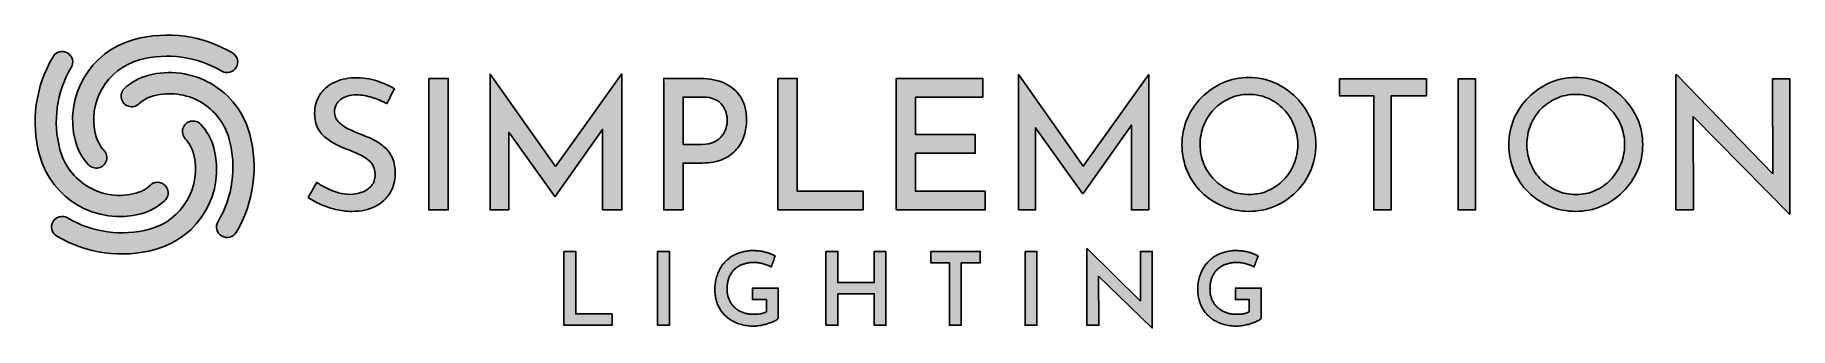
# Model space of a CAD drawing. Extents: x 6 to 227, y 6 to 43.
import ezdxf

# ---------------------------------------------------------------- set-up
doc = ezdxf.new("R2010")
doc.units = 0
doc.layers.add('fill-base', color=255, linetype='CONTINUOUS')
doc.layers.add('logo-outline', color=7, linetype='CONTINUOUS')
doc.layers.add('fill-hero', color=253, linetype='CONTINUOUS', true_color=0x999999)

msp = doc.modelspace()

# ---------------------------------------------------------------- hatches: boundary and pattern name
at = {"layer": 'fill-base', "linetype": 'Continuous'}
h = msp.add_hatch(color=256, dxfattribs=at)
h.dxf.hatch_style = 1
edge = h.paths.add_edge_path()
edge.add_arc((17.46819940595881, 31.02100350288879), 6.991616840283884, 194.9999999999999, 223.1730355562349, ccw=False)
edge.add_arc((20.84489104273268, 31.92578530005129), 10.48742526042581, 105, 195, ccw=False)
edge.add_arc((22.30885874294379, 26.46218346222363), 16.14376210237354, 59.33331208667232, 105, ccw=False)
edge.add_arc((29.86182002915948, 39.19968392481529), 1.335279998336153, -120.66668791332751, 59.33331208667221, ccw=False)
edge.add_arc((22.30885874294379, 26.46218346222363), 13.47320210570125, 59.33331208667234, 105)
edge.add_arc((20.84489104273268, 31.92578530005129), 7.816865263753517, 105, 195)
edge.add_arc((17.46819940595881, 31.02100350288879), 4.321056843611594, 194.9999999999998, 223.1730355562348)
edge.add_arc((13.34308551092668, 27.15091541311768), 1.335279998336145, -136.82696444376552, 43.17303555623539, ccw=False)
h = msp.add_hatch(color=256, dxfattribs=at)
h.dxf.hatch_style = 1
edge = h.paths.add_edge_path()
edge.add_arc((21.68313960723294, 30.76800974951024), 6.99161684028388, 104.9999999999998, 133.1730355562347, ccw=False)
edge.add_arc((22.58792140439546, 27.39131811273637), 10.48742526042581, 15.000000000000114, 105, ccw=False)
edge.add_arc((17.1243195665678, 25.92735041252527), 16.14376210237354, -30.666687913327678, 14.999999999999886, ccw=False)
edge.add_arc((29.86182002915946, 18.37438912630957), 1.335279998336142, 149.3333120866727, 329.33331208667204, ccw=False)
edge.add_arc((17.1243195665678, 25.92735041252526), 13.47320210570124, 329.3333120866723, 375)
edge.add_arc((22.58792140439545, 27.39131811273637), 7.816865263753522, 15.00000000000002, 105)
edge.add_arc((21.68313960723295, 30.76800974951025), 4.32105684361159, 104.9999999999998, 133.1730355562348)
edge.add_arc((17.81305151746184, 34.89312364454236), 1.335279998336144, 133.1730355562345, 313.17303555623545, ccw=False)
h = msp.add_hatch(color=256, dxfattribs=at)
h.dxf.hatch_style = 1
h.paths.add_polyline_path([(75.23912599999998, 31.542627), (79.631126, 37.684752), (79.676876, 37.684752), (79.676876, 20.528502), (77.25212599999998, 20.528502), (77.25212599999998, 30.686766), (71.28212599999999, 22.243752), (71.23637599999999, 22.243752), (65.40362999999999, 30.342071), (65.40362599999999, 20.528502), (63.04637599999999, 20.528502), (63.04637599999999, 37.684752), (63.06962599999998, 37.684752), (71.29549999999999, 26.027536)])
h = msp.add_hatch(color=256, dxfattribs=at)
h.dxf.hatch_style = 1
edge = h.paths.add_edge_path()
edge.add_spline(control_points=[(46.21037599999999, 35.053752), (45.35612599999999, 35.053752), (44.67812599999999, 34.859502), (44.17487599999999, 34.47025200000001), (43.67162599999999, 34.081002), (43.42037599999999, 33.551502), (43.42037599999999, 32.880252), (43.42037599999999, 32.407002), (43.58762599999998, 31.995252), (43.92362599999999, 31.645002), (44.25887599999998, 31.294002), (44.69312599999998, 30.988752), (45.22712599999999, 30.730002), (45.76037599999998, 30.470502), (46.32512599999999, 30.226752), (46.91987599999999, 29.998002), (47.42312599999999, 29.815002), (47.92187599999999, 29.597502), (48.41837599999998, 29.346252), (48.91412599999998, 29.095002), (49.36412599999999, 28.786002), (49.76762599999998, 28.420002), (50.17187599999999, 28.054752), (50.49212599999999, 27.600252), (50.72837599999999, 27.058752), (50.96462599999998, 26.517252), (51.08312599999998, 25.858002), (51.08312599999998, 25.080252), (51.08312599999998, 24.195252), (50.86562599999999, 23.395002), (50.43137599999998, 22.678752), (49.99637599999999, 21.961752), (49.37087599999999, 21.393252), (48.55562599999998, 20.974752), (47.73962599999999, 20.554752), (46.75187599999999, 20.345502), (45.59312599999999, 20.345502), (44.89112599999998, 20.345502), (44.20937599999999, 20.425002), (43.54562599999999, 20.585502), (42.88262599999998, 20.746002), (42.25712599999998, 20.959002), (41.66987599999998, 21.226002), (41.08262599999998, 21.492252), (40.55237599999998, 21.786252), (40.07987599999998, 22.106502), (40.44587599999998, 22.739252), (40.81187599999998, 23.37200199999999), (41.17787599999998, 24.004752), (41.54387599999998, 23.745252), (41.96312599999998, 23.497752), (42.43637599999998, 23.261502), (42.90887599999998, 23.025252), (43.40087599999999, 22.838502), (43.91162599999999, 22.701252), (44.42237599999998, 22.564002), (44.90687599999999, 22.495752), (45.36437599999998, 22.495752), (45.86762599999999, 22.495752), (46.36337599999999, 22.583502), (46.85087599999998, 22.759002), (47.33837599999999, 22.933752), (47.74262599999999, 23.209002), (48.06362599999999, 23.582502), (48.38387599999999, 23.956002), (48.54437599999998, 24.448002), (48.54437599999998, 25.058502), (48.54437599999998, 25.576752), (48.40337599999998, 26.014752), (48.12137599999999, 26.374002), (47.83937599999998, 26.732502), (47.46512599999999, 27.040752), (47.00012599999999, 27.299502), (46.53437599999999, 27.559002), (46.03562599999999, 27.787752), (45.50162599999999, 27.986502), (44.98337599999998, 28.184502), (44.45687599999998, 28.405752), (43.92362599999999, 28.649502), (43.38962599999998, 28.893252), (42.89387599999999, 29.187252), (42.43712599999999, 29.530002), (41.97962599999999, 29.873502), (41.60912599999998, 30.299502), (41.32787599999999, 30.811002), (41.04587599999998, 31.321752), (40.90487599999998, 31.951002), (40.90487599999998, 32.69800200000001), (40.90487599999998, 33.582252), (41.11412599999999, 34.356252), (41.53337599999999, 35.020002), (41.95262599999998, 35.683002), (42.53612599999999, 36.205752), (43.28312599999999, 36.586752), (44.03012599999999, 36.967752), (44.89187599999999, 37.181502), (45.86762599999999, 37.227252), (46.98062599999999, 37.227252), (47.94887599999999, 37.090002), (48.77312599999999, 36.815502), (49.59662599999998, 36.541002), (50.32862599999998, 36.213252), (50.96912599999999, 35.831502), (50.65637599999998, 35.206252), (50.34362599999997, 34.581002), (50.03087599999997, 33.955752), (49.45112599999998, 34.261002), (48.82637599999998, 34.519752), (48.15512599999999, 34.733502), (47.48387599999999, 34.947252), (46.83587599999999, 35.053752), (46.21037599999999, 35.053752)], knot_values=[0, 0, 0, 0, 1, 1, 1, 2, 2, 2, 3, 3, 3, 4, 4, 4, 5, 5, 5, 6, 6, 6, 7, 7, 7, 8, 8, 8, 9, 9, 9, 10, 10, 10, 11, 11, 11, 12, 12, 12, 13, 13, 13, 14, 14, 14, 15, 15, 15, 16, 16, 16, 17, 17, 17, 18, 18, 18, 19, 19, 19, 20, 20, 20, 21, 21, 21, 22, 22, 22, 23, 23, 23, 24, 24, 24, 25, 25, 25, 26, 26, 26, 27, 27, 27, 28, 28, 28, 29, 29, 29, 30, 30, 30, 31, 31, 31, 32, 32, 32, 33, 33, 33, 34, 34, 34, 35, 35, 35, 36, 36, 36, 37, 37, 37, 37], weights=[1, 1, 1, 1, 1, 1, 1, 1, 1, 1, 1, 1, 1, 1, 1, 1, 1, 1, 1, 1, 1, 1, 1, 1, 1, 1, 1, 1, 1, 1, 1, 1, 1, 1, 1, 1, 1, 1, 1, 1, 1, 1, 1, 1, 1, 1, 1, 1, 1, 1, 1, 1, 1, 1, 1, 1, 1, 1, 1, 1, 1, 1, 1, 1, 1, 1, 1, 1, 1, 1, 1, 1, 1, 1, 1, 1, 1, 1, 1, 1, 1, 1, 1, 1, 1, 1, 1, 1, 1, 1, 1, 1, 1, 1, 1, 1, 1, 1, 1, 1, 1, 1, 1, 1, 1, 1, 1, 1, 1, 1, 1, 1], degree=3, periodic=0)
h = msp.add_hatch(color=256, dxfattribs=at)
h.dxf.hatch_style = 1
h.paths.add_polyline_path([(55.31462599999999, 37.135752), (57.76262599999999, 37.135752), (57.76262599999999, 20.528502), (55.31462599999999, 20.528502)])
h = msp.add_hatch(color=256, dxfattribs=at)
h.dxf.hatch_style = 1
edge = h.paths.add_edge_path(flags=16)
edge.add_spline(control_points=[(87.40787599999999, 34.779252), (87.40787599999999, 32.78925200000001), (87.40787599999999, 30.799252), (87.40787599999999, 28.80925200000001)], knot_values=[8, 8, 8, 8, 9, 9, 9, 9], weights=[1, 1, 1, 1], degree=3, periodic=0)
edge.add_spline(control_points=[(87.40787599999999, 28.80925200000001), (88.21612600000002, 28.809252), (89.02437600000002, 28.809252), (89.832626, 28.809252)], knot_values=[9, 9, 9, 9, 10, 10, 10, 10], weights=[1, 1, 1, 1], degree=3, periodic=0)
edge.add_spline(control_points=[(89.832626, 28.809252), (90.44237599999998, 28.809252), (90.953876, 28.912002), (91.364876, 29.118252)], knot_values=[10, 10, 10, 10, 11, 11, 11, 11], weights=[1, 1, 1, 1], degree=3, periodic=0)
edge.add_spline(control_points=[(91.364876, 29.118252), (91.776626, 29.323752), (92.10062599999998, 29.587002), (92.33687599999999, 29.907252), (92.57312599999997, 30.227502), (92.741126, 30.559002), (92.84012599999998, 30.902502), (92.93912599999997, 31.246002), (92.98862599999997, 31.555002), (92.98862599999997, 31.828752)], knot_values=[0, 0, 0, 0, 1, 1, 1, 2, 2, 2, 3, 3, 3, 3], weights=[1, 1, 1, 1, 1, 1, 1, 1, 1, 1], degree=3, periodic=0)
edge.add_spline(control_points=[(92.98862599999997, 31.828752), (92.98862599999997, 32.13400200000001), (92.93912599999997, 32.458002), (92.84012599999998, 32.800752), (92.741126, 33.143502), (92.57687599999998, 33.463752), (92.348126, 33.761502)], knot_values=[3, 3, 3, 3, 4, 4, 4, 5, 5, 5, 5], weights=[1, 1, 1, 1, 1, 1, 1], degree=3, periodic=0)
edge.add_spline(control_points=[(92.348126, 33.761502), (92.11937599999997, 34.058502), (91.806626, 34.303002), (91.410626, 34.493502)], knot_values=[5, 5, 5, 5, 6, 6, 6, 6], weights=[1, 1, 1, 1], degree=3, periodic=0)
edge.add_spline(control_points=[(91.410626, 34.493502), (91.01387599999998, 34.684002), (90.51887599999998, 34.779252), (89.92412599999999, 34.779252)], knot_values=[6, 6, 6, 6, 7, 7, 7, 7], weights=[1, 1, 1, 1], degree=3, periodic=0)
edge.add_spline(control_points=[(89.92412599999999, 34.779252), (89.085376, 34.779252), (88.24662599999999, 34.779252), (87.40787599999999, 34.779252)], knot_values=[7, 7, 7, 7, 8, 8, 8, 8], weights=[1, 1, 1, 1], degree=3, periodic=0)
edge = h.paths.add_edge_path()
edge.add_spline(control_points=[(92.70362599999999, 36.506502), (93.58037599999999, 36.086502), (94.25087599999999, 35.488752), (94.716626, 34.711002), (95.181626, 33.933252), (95.414126, 32.987502), (95.414126, 31.874502), (95.414126, 31.218252), (95.31512599999999, 30.571002), (95.11712599999998, 29.930502), (94.91912599999999, 29.290002), (94.60262599999999, 28.706502), (94.16762599999998, 28.180752), (93.73262599999998, 27.655002), (93.15737599999999, 27.235002), (92.44037599999999, 26.922252), (91.72337599999997, 26.609502), (90.854126, 26.453502), (89.83262599999999, 26.453502), (89.02437599999998, 26.453502), (88.21612599999997, 26.453502), (87.40787599999997, 26.453502), (87.40787599999999, 24.478752), (87.40787599999999, 22.504002), (87.40787599999999, 20.529252), (86.591876, 20.529252), (85.775876, 20.529252), (84.959876, 20.529252), (84.959876, 26.064752), (84.959876, 31.600252), (84.959876, 37.135752), (86.485126, 37.135752), (88.010376, 37.135752), (89.535626, 37.135752), (90.77087599999999, 37.135752), (91.82687599999998, 36.925752), (92.70362599999999, 36.506502)], knot_values=[0, 0, 0, 0, 1, 1, 1, 2, 2, 2, 3, 3, 3, 4, 4, 4, 5, 5, 5, 6, 6, 6, 7, 7, 7, 8, 8, 8, 9, 9, 9, 10, 10, 10, 11, 11, 11, 12, 12, 12, 12], weights=[1, 1, 1, 1, 1, 1, 1, 1, 1, 1, 1, 1, 1, 1, 1, 1, 1, 1, 1, 1, 1, 1, 1, 1, 1, 1, 1, 1, 1, 1, 1, 1, 1, 1, 1, 1, 1], degree=3, periodic=0)
h = msp.add_hatch(color=256, dxfattribs=at)
h.dxf.hatch_style = 1
h.paths.add_polyline_path([(99.37187599999999, 37.135752), (101.819876, 37.135752), (101.819876, 22.885002), (110.123126, 22.885002), (110.123126, 20.528502), (99.37187599999999, 20.528502)])
h = msp.add_hatch(color=256, dxfattribs=at)
h.dxf.hatch_style = 1
h.paths.add_polyline_path([(114.309626, 37.135752), (125.219876, 37.135752), (125.219876, 34.779252), (116.755376, 34.779252), (116.755376, 30.044502), (124.281626, 30.044502), (124.281626, 27.688752), (116.755376, 27.688752), (116.755376, 22.885002), (125.540126, 22.885002), (125.540126, 20.528502), (114.308876, 20.528502), (114.308876, 37.135752)])
h = msp.add_hatch(color=256, dxfattribs=at)
h.dxf.hatch_style = 1
edge = h.paths.add_edge_path()
edge.add_arc((21.43014585385442, 26.55306954823611), 6.991616840283869, 14.999999999999886, 43.17303555623488, ccw=False)
edge.add_arc((18.05345421708053, 25.6482877510736), 10.48742526042581, -75, 15, ccw=False)
edge.add_arc((16.58948651686943, 31.11188958890126), 16.14376210237354, 239.3333120866723, 284.99999999999994, ccw=False)
edge.add_arc((9.036525230653735, 18.37438912630959), 1.335279998336145, 59.333312086672606, 239.3333120866722, ccw=False)
edge.add_arc((16.58948651686942, 31.11188958890126), 13.47320210570124, 239.3333120866723, 285)
edge.add_arc((18.05345421708054, 25.6482877510736), 7.816865263753522, 285, 375)
edge.add_arc((21.43014585385441, 26.5530695482361), 4.321056843611594, 14.9999999999998, 43.17303555623477)
edge.add_arc((25.55525974888654, 30.42315763800721), 1.335279998336144, 43.17303555623448, 223.1730355562354, ccw=False)
at = {"layer": 'fill-hero', "linetype": 'Continuous'}
h = msp.add_hatch(color=256, dxfattribs=at)
h.dxf.hatch_style = 1
edge = h.paths.add_edge_path()
edge.add_arc((17.21520565258026, 26.80606330161465), 6.991616840283884, 284.9999999999999, 313.1730355562349, ccw=False)
edge.add_arc((16.31042385541776, 30.18275493838852), 10.48742526042581, 195, 285, ccw=False)
edge.add_arc((21.77402569324542, 31.64672263859963), 16.14376210237354, 149.3333120866724, 195, ccw=False)
edge.add_arc((9.036525230653753, 39.19968392481531), 1.335279998336145, -30.666687913327223, 149.3333120866722, ccw=False)
edge.add_arc((21.77402569324543, 31.64672263859963), 13.47320210570125, 149.3333120866723, 195)
edge.add_arc((16.31042385541776, 30.18275493838852), 7.816865263753519, 195, 285.0000000000001)
edge.add_arc((17.21520565258027, 26.80606330161464), 4.321056843611581, 284.9999999999998, 313.1730355562347)
edge.add_arc((21.08529374235137, 22.68094940658252), 1.335279998336146, -46.82696444376529, 133.1730355562353, ccw=False)
h = msp.add_hatch(color=256, dxfattribs=at)
h.dxf.hatch_style = 1
h.paths.add_polyline_path([(129.737126, 20.528502), (129.737126, 37.593252), (129.760376, 37.593252), (137.899286, 26.040376), (146.138876, 37.593252), (146.1846259999999, 37.593252), (146.1846259999999, 20.528502), (143.9886259999999, 20.528502), (143.9886259999999, 31.244392), (137.881376, 22.609752), (137.835626, 22.609752), (131.888126, 30.898094), (131.888126, 20.528502)])
h = msp.add_hatch(color=256, dxfattribs=at)
h.dxf.hatch_style = 1
edge = h.paths.add_edge_path(flags=16)
edge.add_spline(control_points=[(163.1796259999999, 33.268752), (162.6148759999999, 33.848502), (161.959376, 34.301502), (161.212376, 34.630002)], knot_values=[9, 9, 9, 9, 10, 10, 10, 10], degree=3, periodic=0)
edge.add_spline(control_points=[(161.212376, 34.630002), (160.4646259999999, 34.957752), (159.6651259999999, 35.122002), (158.810876, 35.122002)], knot_values=[10, 10, 10, 10, 11, 11, 11, 11], degree=3, periodic=0)
edge.add_spline(control_points=[(158.810876, 35.122002), (157.941626, 35.122002), (157.133126, 34.954002), (156.386126, 34.618752)], knot_values=[11, 11, 11, 11, 12, 12, 12, 12], degree=3, periodic=0)
edge.add_spline(control_points=[(156.386126, 34.618752), (155.639126, 34.282752), (154.983626, 33.825252), (154.419626, 33.246252)], knot_values=[12, 12, 12, 12, 13, 13, 13, 13], degree=3, periodic=0)
edge.add_spline(control_points=[(154.419626, 33.246252), (153.854126, 32.666502), (153.420626, 31.991502), (153.115376, 31.222002), (152.810126, 30.452502), (152.657126, 29.632752), (152.657126, 28.763502)], knot_values=[13, 13, 13, 13, 14, 14, 14, 15, 15, 15, 15], degree=3, periodic=0)
edge.add_spline(control_points=[(152.657126, 28.763502), (152.657126, 27.893502), (152.817626, 27.082002), (153.1378759999999, 26.327502)], knot_values=[15, 15, 15, 15, 16, 16, 16, 16], degree=3, periodic=0)
edge.add_spline(control_points=[(153.1378759999999, 26.327502), (153.458876, 25.571502), (153.900626, 24.905502), (154.465376, 24.325002)], knot_values=[0, 0, 0, 0, 1, 1, 1, 1], degree=3, periodic=0)
edge.add_spline(control_points=[(154.465376, 24.325002), (155.029376, 23.746002), (155.685626, 23.292252), (156.432626, 22.964502), (157.179626, 22.636752), (157.988126, 22.472502), (158.856626, 22.472502)], knot_values=[1, 1, 1, 1, 2, 2, 2, 3, 3, 3, 3], degree=3, periodic=0)
edge.add_spline(control_points=[(158.856626, 22.472502), (159.710876, 22.472502), (160.511126, 22.636752), (161.258876, 22.964502)], knot_values=[3, 3, 3, 3, 4, 4, 4, 4], degree=3, periodic=0)
edge.add_spline(control_points=[(161.258876, 22.964502), (162.005876, 23.293002), (162.653876, 23.746002), (163.202876, 24.325002)], knot_values=[4, 4, 4, 4, 5, 5, 5, 5], degree=3, periodic=0)
edge.add_spline(control_points=[(163.202876, 24.325002), (163.751876, 24.904752), (164.187626, 25.571502), (164.506376, 26.327502)], knot_values=[5, 5, 5, 5, 6, 6, 6, 6], degree=3, periodic=0)
edge.add_spline(control_points=[(164.506376, 26.327502), (164.827376, 27.082002), (164.987126, 27.901752), (164.987126, 28.786002)], knot_values=[6, 6, 6, 6, 7, 7, 7, 7], degree=3, periodic=0)
edge.add_spline(control_points=[(164.987126, 28.786002), (164.987126, 29.655252), (164.827376, 30.474252), (164.506376, 31.244502)], knot_values=[7, 7, 7, 7, 8, 8, 8, 8], degree=3, periodic=0)
edge.add_spline(control_points=[(164.506376, 31.244502), (164.186876, 32.014752), (163.743626, 32.689002), (163.1796259999999, 33.268752)], knot_values=[8, 8, 8, 8, 9, 9, 9, 9], degree=3, periodic=0)
edge = h.paths.add_edge_path()
edge.add_spline(control_points=[(151.022876, 32.023002), (151.4563759999999, 33.037002), (152.063126, 33.937002), (152.840876, 34.722252), (153.618626, 35.507502), (154.514126, 36.125502), (155.528876, 36.574752), (156.542876, 37.024752), (157.637126, 37.249752), (158.811626, 37.249752), (159.970376, 37.249752), (161.057126, 37.024752), (162.071126, 36.574752), (163.085876, 36.124752), (163.985126, 35.507502), (164.771126, 34.722252), (165.556376, 33.937002), (166.169876, 33.037002), (166.612376, 32.023002), (167.0548759999999, 31.008252), (167.2761259999999, 29.929752), (167.2761259999999, 28.786752), (167.2761259999999, 27.612252), (167.0548759999999, 26.514252), (166.612376, 25.492752), (166.169876, 24.470502), (165.556376, 23.573502), (164.771126, 22.804752), (163.985126, 22.034502), (163.085876, 21.432252), (162.071126, 20.997252), (161.057126, 20.563002), (159.970376, 20.345502), (158.811626, 20.345502), (157.637126, 20.345502), (156.542876, 20.559252), (155.528876, 20.986002), (154.514126, 21.413502), (153.618626, 22.008252), (152.840876, 22.770252), (152.063126, 23.533752), (151.4563759999999, 24.425502), (151.022876, 25.447002), (150.587876, 26.468502), (150.370376, 27.581502), (150.370376, 28.786752), (150.370376, 29.930502), (150.587876, 31.009002), (151.022876, 32.023002)], knot_values=[0, 0, 0, 0, 1, 1, 1, 2, 2, 2, 3, 3, 3, 4, 4, 4, 5, 5, 5, 6, 6, 6, 7, 7, 7, 8, 8, 8, 9, 9, 9, 10, 10, 10, 11, 11, 11, 12, 12, 12, 13, 13, 13, 14, 14, 14, 15, 15, 15, 16, 16, 16, 16], degree=3, periodic=0)
h = msp.add_hatch(color=256, dxfattribs=at)
h.dxf.hatch_style = 1
h.paths.add_polyline_path([(170.249126, 37.066752), (181.228376, 37.066752), (181.228376, 34.939752), (176.791376, 34.939752), (176.791376, 20.528502), (174.572126, 20.528502), (174.572126, 34.939752), (170.249126, 34.939752)])
h = msp.add_hatch(color=256, dxfattribs=at)
h.dxf.hatch_style = 1
h.paths.add_polyline_path([(185.209376, 37.066752), (187.428626, 37.066752), (187.428626, 20.528502), (185.209376, 20.528502)])
h = msp.add_hatch(color=256, dxfattribs=at)
h.dxf.hatch_style = 1
edge = h.paths.add_edge_path(flags=16)
edge.add_spline(control_points=[(204.447626, 24.325002), (204.996626, 24.904752), (205.432376, 25.571502), (205.751126, 26.327502)], knot_values=[5, 5, 5, 5, 6, 6, 6, 6], degree=3, periodic=0)
edge.add_spline(control_points=[(205.751126, 26.327502), (206.072126, 27.082002), (206.231876, 27.901752), (206.231876, 28.786002)], knot_values=[6, 6, 6, 6, 7, 7, 7, 7], degree=3, periodic=0)
edge.add_spline(control_points=[(206.231876, 28.786002), (206.231876, 29.655252), (206.072126, 30.474252), (205.751126, 31.244502)], knot_values=[7, 7, 7, 7, 8, 8, 8, 8], degree=3, periodic=0)
edge.add_spline(control_points=[(205.751126, 31.244502), (205.431626, 32.014752), (204.989126, 32.689002), (204.425126, 33.268752)], knot_values=[8, 8, 8, 8, 9, 9, 9, 9], degree=3, periodic=0)
edge.add_spline(control_points=[(204.425126, 33.268752), (203.859626, 33.848502), (203.204876, 34.301502), (202.457876, 34.630002)], knot_values=[9, 9, 9, 9, 10, 10, 10, 10], degree=3, periodic=0)
edge.add_spline(control_points=[(202.457876, 34.630002), (201.709376, 34.957752), (200.909876, 35.122002), (200.055626, 35.122002)], knot_values=[10, 10, 10, 10, 11, 11, 11, 11], degree=3, periodic=0)
edge.add_spline(control_points=[(200.055626, 35.122002), (199.185626, 35.122002), (198.378626, 34.954002), (197.631626, 34.618752)], knot_values=[11, 11, 11, 11, 12, 12, 12, 12], degree=3, periodic=0)
edge.add_spline(control_points=[(197.631626, 34.618752), (196.8831259999999, 34.282752), (196.228376, 33.825252), (195.664376, 33.246252)], knot_values=[12, 12, 12, 12, 13, 13, 13, 13], degree=3, periodic=0)
edge.add_spline(control_points=[(195.664376, 33.246252), (195.098876, 32.666502), (194.665376, 31.991502), (194.360876, 31.222002)], knot_values=[13, 13, 13, 13, 14, 14, 14, 14], degree=3, periodic=0)
edge.add_spline(control_points=[(194.360876, 31.222002), (194.054126, 30.452502), (193.901876, 29.632752), (193.901876, 28.763502)], knot_values=[14, 14, 14, 14, 15, 15, 15, 15], degree=3, periodic=0)
edge.add_spline(control_points=[(193.901876, 28.763502), (193.901876, 27.893502), (194.063126, 27.082002), (194.382626, 26.327502)], knot_values=[15, 15, 15, 15, 16, 16, 16, 16], degree=3, periodic=0)
edge.add_spline(control_points=[(194.382626, 26.327502), (194.703626, 25.571502), (195.146126, 24.905502), (195.710126, 24.325002)], knot_values=[0, 0, 0, 0, 1, 1, 1, 1], degree=3, periodic=0)
edge.add_spline(control_points=[(195.710126, 24.325002), (196.274126, 23.746002), (196.930376, 23.292252), (197.677376, 22.964502), (198.424376, 22.636752), (199.2328759999999, 22.472502), (200.101376, 22.472502)], knot_values=[1, 1, 1, 1, 2, 2, 2, 3, 3, 3, 3], degree=3, periodic=0)
edge.add_spline(control_points=[(200.101376, 22.472502), (200.955626, 22.472502), (201.756626, 22.636752), (202.503626, 22.964502), (203.250626, 23.292252), (203.897876, 23.746002), (204.447626, 24.325002)], knot_values=[3, 3, 3, 3, 4, 4, 4, 5, 5, 5, 5], degree=3, periodic=0)
edge = h.paths.add_edge_path()
edge.add_spline(control_points=[(192.266876, 32.023002), (192.700376, 33.037002), (193.307126, 33.937002), (194.084876, 34.722252), (194.8626259999999, 35.507502), (195.758876, 36.125502), (196.772876, 36.574752), (197.7868759999999, 37.024002), (198.881126, 37.249752), (200.055626, 37.249752), (201.214376, 37.249752), (202.301126, 37.024752), (203.315126, 36.574752), (204.329126, 36.124752), (205.229876, 35.507502), (206.015126, 34.722252), (206.800376, 33.937002), (207.413876, 33.037002), (207.856376, 32.023002), (208.298876, 31.008252), (208.520126, 29.929752), (208.520126, 28.786752), (208.520126, 27.612252), (208.298876, 26.514252), (207.856376, 25.492752), (207.413876, 24.470502), (206.800376, 23.573502), (206.015126, 22.804752), (205.229876, 22.034502), (204.329126, 21.432252), (203.315126, 20.997252), (202.301126, 20.563002), (201.214376, 20.345502), (200.055626, 20.345502), (198.881126, 20.345502), (197.7868759999999, 20.559252), (196.772876, 20.986002), (195.758876, 21.413502), (194.8626259999999, 22.008252), (194.084876, 22.770252), (193.307126, 23.533752), (192.700376, 24.425502), (192.266876, 25.447002), (191.831876, 26.468502), (191.6151259999999, 27.581502), (191.6151259999999, 28.786752), (191.6151259999999, 29.930502), (191.831876, 31.009002), (192.266876, 32.023002)], knot_values=[0, 0, 0, 0, 1, 1, 1, 2, 2, 2, 3, 3, 3, 4, 4, 4, 5, 5, 5, 6, 6, 6, 7, 7, 7, 8, 8, 8, 9, 9, 9, 10, 10, 10, 11, 11, 11, 12, 12, 12, 13, 13, 13, 14, 14, 14, 15, 15, 15, 16, 16, 16, 16], degree=3, periodic=0)
h = msp.add_hatch(color=256, dxfattribs=at)
h.dxf.hatch_style = 1
h.paths.add_polyline_path([(227.024876, 20.002752), (214.880448, 32.320977), (214.924376, 20.529252), (212.705126, 20.529252), (212.705126, 37.570002), (212.819126, 37.570002), (224.942028, 25.097059), (224.897876, 37.066752), (227.093876, 37.066752), (227.093876, 20.002752)])
h = msp.add_hatch(color=256, dxfattribs=at)
h.dxf.hatch_style = 1
h.paths.add_polyline_path([(145.1556527002623, 9.004890478398856), (145.130944, 15.28991300000001), (146.617857, 15.28991300000001), (146.617857, 5.625003000000001), (146.579397, 5.625003000000001), (139.8513080615077, 12.14847748739371), (139.888321, 5.958273), (138.375773, 5.958273), (138.375773, 15.610365), (138.452678, 15.610365)])
h = msp.add_hatch(color=256, dxfattribs=at)
h.dxf.hatch_style = 1
h.paths.add_polyline_path([(72.35808699999998, 15.28991300000001), (73.85781399999999, 15.28991300000001), (73.85781399999999, 7.393908999999998), (78.44672300000002, 7.393908999999998), (78.44672300000002, 5.958273), (72.35808699999998, 5.958273)])
h = msp.add_hatch(color=256, dxfattribs=at)
h.dxf.hatch_style = 1
h.paths.add_polyline_path([(84.18353400000002, 15.28991300000001), (85.68325699999998, 15.28991300000001), (85.68325699999998, 5.958273), (84.18353400000002, 5.958273)])
h = msp.add_hatch(color=256, dxfattribs=at)
h.dxf.hatch_style = 1
edge = h.paths.add_edge_path()
edge.add_spline(control_points=[(97.20107300000002, 5.945455), (97.100619563962, 5.92756970817579), (96.90428983040115, 5.892614063879301), (96.61303258367508, 5.862660564459323), (96.17960467427584, 5.8484918039124), (95.61384497507704, 5.881205080157821), (94.9271168453103, 5.988957886670929), (94.500158231067, 6.131908357667969), (94.291349, 6.201819999999999), (94.09921276984366, 6.283503736652173), (93.72215954630707, 6.443802063470341), (93.2025187068891, 6.761654672559162), (92.90182720921904, 7.021768366769842), (92.753166, 7.150367999999998), (92.61722356260886, 7.29145294172166), (92.34592953588069, 7.57300962618987), (92.01711228852785, 8.063960962701271), (91.75230258438627, 8.59645221043394), (91.55961494301037, 9.169947337482428), (91.44381833086629, 9.777899666680131), (91.40681830015683, 10.45478700450096), (91.44742840218098, 11.16792855121117), (91.56639674786808, 11.89089983718021), (91.72683097248627, 12.33263792752592), (91.804618, 12.546816), (91.89515887404875, 12.74608540016373), (92.07237586806013, 13.13611834900027), (92.42515954433432, 13.66608184334657), (92.7133607838608, 13.96365895517028), (92.85570599999998, 14.110635), (93.00744470378615, 14.24555602353733), (93.30904867908743, 14.51373227676223), (93.82379062495012, 14.83841913607031), (94.19491137523586, 14.99397198487351), (94.381072, 15.07200000000001), (94.576766056808, 15.13636208319058), (94.96909810531828, 15.2653967015966), (95.58592264391577, 15.36889777887114), (96.18683468233058, 15.40178171532884), (96.75592629974449, 15.37824611454803), (97.28008718077575, 15.31824374413521), (97.61422486311216, 15.23899858389976), (97.777891, 15.200183), (97.93291026123673, 15.15605326028717), (98.23065495981702, 15.07129349595596), (98.64833750910341, 14.91087828061921), (98.90038132083441, 14.77720317604348), (99.021257, 14.713095), (98.85889166666665, 14.25163966666667), (98.69652633333332, 13.79018433333334), (98.53416099999995, 13.328729), (98.47526776152392, 13.36050038204872), (98.34952104538277, 13.42833748972473), (98.13885810302256, 13.51675326982306), (97.98661857242395, 13.56983063561258), (97.906074, 13.597912), (97.82045505624716, 13.62784257991255), (97.64967887267998, 13.68754233776256), (97.38840354427154, 13.7595774637409), (97.12787287481736, 13.81745709819325), (96.87449050903587, 13.85993681899474), (96.63482380927792, 13.88665819314733), (96.30694397110588, 13.89823997046413), (95.89639314775141, 13.87574881738603), (95.40878956652924, 13.80449735450872), (95.10553121278006, 13.70865844986305), (94.957889, 13.661999), (94.82307684677716, 13.60948771931526), (94.55763021614423, 13.5060924230103), (94.19546195802143, 13.28344608348892), (93.87339610499005, 13.01574524199565), (93.59578875456234, 12.70075025018602), (93.3604766315303, 12.34302038982677), (93.24682030895335, 12.07881271930559), (93.18898300000002, 11.944363), (93.14231736662724, 11.80198304462494), (93.04613332216582, 11.50851911906705), (92.9747539478249, 11.03345119163187), (92.94950881175026, 10.54952369038948), (92.97547598819106, 10.07648314666585), (93.0529808777001, 9.635248145905672), (93.15273155961101, 9.361548542150102), (93.20180099999997, 9.22691), (93.26241286486801, 9.100094788437518), (93.38223323519973, 8.849400544889717), (93.62180135028365, 8.509674056081339), (93.90067778139365, 8.206439498953719), (94.2225728923425, 7.94463384869123), (94.58430791645664, 7.722816357452872), (94.84883491299993, 7.6152920839867), (94.98352399999999, 7.560544000000001), (95.1269813835354, 7.516590305605673), (95.41949941177893, 7.426966141959352), (95.88513809622214, 7.358329151193172), (96.30029426726892, 7.337918628927711), (96.65421838325923, 7.348138202695514), (96.93672272053692, 7.373919907203449), (97.2106715819608, 7.41535917881711), (97.4693807066021, 7.47510140447825), (97.70704670154808, 7.55424970500975), (97.84987168771737, 7.627630280107721), (97.918891, 7.663090999999999), (97.918891, 8.180091333333328), (97.918891, 8.69709166666667), (97.918891, 9.214092000000003), (97.33352833333333, 9.214092000000003), (96.7481656666667, 9.214092000000003), (96.162803, 9.214092000000003), (96.162803, 9.692637333333339), (96.162803, 10.17118266666667), (96.162803, 10.64972800000001), (97.248076, 10.649728), (98.333349, 10.649728), (99.418622, 10.649728), (99.418622, 9.37218233333333), (99.418622, 8.094636666666672), (99.418622, 6.817090999999988), (99.37310854886533, 6.776376634730889), (99.27451053359086, 6.688175113892237), (99.09144229506063, 6.57503679920609), (98.87578354114812, 6.466956897587236), (98.63549064428688, 6.358511409289318), (98.3743372443735, 6.256506958158949), (98.09612162362556, 6.160298239366531), (97.8050269776032, 6.07397352282401), (97.50566658848288, 6.00057432726003), (97.30288268402576, 5.963878504316051), (97.20107300000002, 5.945455)], knot_values=[0, 0, 0, 0, 0.3060254537518148, 0.5981069256325277, 0.8774359103458927, 1.606239148517214, 2.295327799558569, 2.954912847500821, 2.954912847500821, 2.954912847500821, 3.580810038037745, 4.183190060509438, 4.772220992848313, 4.772220992848313, 4.772220992848313, 5.359026703231228, 5.943281973745748, 6.536276866898298, 7.138895214002002, 7.752294513344607, 8.387244074869775, 9.167476913084117, 9.892444856678864, 10.57478017294792, 10.57478017294792, 10.57478017294792, 11.23086136826829, 11.85893761546921, 12.47189584018604, 12.47189584018604, 12.47189584018604, 13.08042389394198, 13.68143879472315, 14.28635463323956, 14.28635463323956, 14.28635463323956, 14.90364406976103, 15.52391101642513, 16.15585589750021, 16.70602781319384, 17.23122605844033, 17.7354578214224, 17.7354578214224, 17.7354578214224, 18.21892226697864, 18.66404549799898, 19.07424096094928, 19.07424096094928, 19.07424096094928, 20.07424096094929, 20.07424096094929, 20.07424096094929, 20.27489969737758, 20.50268024912202, 20.75857672516262, 20.75857672516262, 20.75857672516262, 21.03061251505799, 21.30118133993256, 21.57106001241336, 21.83095754945826, 22.07160017987315, 22.29394847415939, 22.81442625417021, 23.30333153050093, 23.76718480682437, 23.76718480682437, 23.76718480682437, 24.20049119048379, 24.62036990048584, 25.03595728615101, 25.45265004315069, 25.8757367367467, 26.31412133409131, 26.31412133409131, 26.31412133409131, 26.76293543356792, 27.23918657330409, 27.74971068651423, 28.21480161690312, 28.6581164131969, 29.0873325949049, 29.0873325949049, 29.0873325949049, 29.50837426303884, 29.91966746384089, 30.32886301159404, 30.7408239158908, 31.16070366385323, 31.59627151997327, 31.59627151997327, 31.59627151997327, 32.04584913759339, 32.51298667960966, 33.00352252576671, 33.29134639696922, 33.57450916504616, 33.85409694382236, 34.12183179779545, 34.37046000843334, 34.60296446518633, 34.60296446518633, 34.60296446518633, 35.60296446518633, 35.60296446518633, 35.60296446518633, 36.60296446518633, 36.60296446518633, 36.60296446518633, 37.60296446518633, 37.60296446518633, 37.60296446518633, 38.60296446518633, 38.60296446518633, 38.60296446518633, 39.60296446518633, 39.60296446518633, 39.60296446518633, 39.78587465561322, 39.99921175692005, 40.24571832429097, 40.50963653238585, 40.78972066759166, 41.08654119733986, 41.39252812496424, 41.70031231420078, 42.01064311864178, 42.01064311864178, 42.01064311864178, 42.01064311864178], weights=[1, 1, 1, 1, 1, 1, 1, 1, 1, 1, 1, 1, 1, 1, 1, 1, 1, 1, 1, 1, 1, 1, 1, 1, 1, 1, 1, 1, 1, 1, 1, 1, 1, 1, 1, 1, 1, 1, 1, 1, 1, 1, 1, 1, 1, 1, 1, 1, 1, 1, 1, 1, 1, 1, 1, 1, 1, 1, 1, 1, 1, 1, 1, 1, 1, 1, 1, 1, 1, 1, 1, 1, 1, 1, 1, 1, 1, 1, 1, 1, 1, 1, 1, 1, 1, 1, 1, 1, 1, 1, 1, 1, 1, 1, 1, 1, 1, 1, 1, 1, 1, 1, 1, 1, 1, 1, 1, 1, 1, 1, 1, 1, 1, 1, 1, 1, 1, 1, 1, 1, 1, 1, 1, 1, 1, 1, 1, 1], degree=3, periodic=0)
h = msp.add_hatch(color=256, dxfattribs=at)
h.dxf.hatch_style = 1
h.paths.add_polyline_path([(113.012964, 15.28991300000001), (113.012964, 5.958273), (111.526058, 5.958273), (111.526058, 9.93191), (106.937151, 9.93191), (106.937151, 5.958273), (105.43742, 5.958273), (105.43742, 15.28991300000001), (106.937151, 15.28991300000001), (106.937151, 11.354728), (111.526058, 11.354728), (111.526058, 15.28991300000001)])
h = msp.add_hatch(color=256, dxfattribs=at)
h.dxf.hatch_style = 1
h.paths.add_polyline_path([(118.67288, 15.28991300000001), (124.915328, 15.28991300000001), (124.915328, 13.854277), (122.5055089999999, 13.854277), (122.5055089999999, 5.958273), (121.018603, 5.958273), (121.018603, 13.854277), (118.67288, 13.854277)])
h = msp.add_hatch(color=256, dxfattribs=at)
h.dxf.hatch_style = 1
h.paths.add_polyline_path([(130.562404, 15.28991300000001), (132.0621269999999, 15.28991300000001), (132.0621269999999, 5.958273), (130.562404, 5.958273)])
h = msp.add_hatch(color=256, dxfattribs=at)
h.dxf.hatch_style = 1
edge = h.paths.add_edge_path()
edge.add_spline(control_points=[(158.148491, 5.945455), (158.0480358906815, 5.927569742421718), (157.8517041058301, 5.89261438209518), (157.560444256717, 5.862660484993488), (157.1270163351164, 5.848491898285468), (156.5612572712387, 5.88120502134644), (155.8745293837165, 5.988958601514271), (155.4475695829131, 6.13190841897026), (155.238759, 6.201819999999999), (155.0466237994899, 6.283503830851801), (154.6695717898123, 6.443802685507639), (154.149931365034, 6.761655445602061), (153.8492382868315, 7.021768451060518), (153.700576, 7.150367999999998), (153.5646351280828, 7.291453166498589), (153.2933434747542, 7.573011078697698), (152.9645257001681, 8.063961135855534), (152.6997122364035, 8.596450931807217), (152.5070307759125, 9.169948011333213), (152.3912352147009, 9.777899757405892), (152.3542370290204, 10.45478700346083), (152.3948445895026, 11.16792870796501), (152.5138151345011, 11.89089972363888), (152.6742491053163, 12.33263790857328), (152.752036, 12.546816), (152.8425757077373, 12.74608546475249), (153.0197905927038, 13.13611892251359), (153.3725746482051, 13.66608272145839), (153.6607776673227, 13.96365908128144), (153.803124, 14.110635), (153.9548627331792, 14.24555597634621), (154.2564665559515, 14.5137319482), (154.7712077832781, 14.838419408745), (155.1423283411546, 14.9939720395076), (155.328489, 15.07200000000001), (155.5241833944942, 15.13636207014654), (155.9165158149905, 15.26539656208492), (156.5333403079446, 15.36889774572055), (157.1342523479482, 15.40178171445177), (157.7033439682001, 15.37824615261305), (158.2275051807672, 15.31824374410999), (158.5616428631093, 15.23899858389146), (158.725309, 15.200183), (158.8803279471013, 15.15605331688915), (159.1780714293152, 15.0712938357798), (159.5957513696411, 14.91087851214559), (159.847792675316, 14.77720319638001), (159.968667, 14.713095), (159.8063043333334, 14.25163966666667), (159.6439416666667, 13.79018433333334), (159.481579, 13.328729), (159.4226843595022, 13.36050024850781), (159.2969361019658, 13.42833628767624), (159.0862734872658, 13.516753292801), (158.9340349310984, 13.56983067224439), (158.853491, 13.597912), (158.7678724054135, 13.6278426335507), (158.5970963184713, 13.68754270807508), (158.335820815235, 13.7595772269948), (158.0752889486849, 13.81745751281915), (157.8219054582086, 13.85993652685956), (157.5822391419574, 13.88665807523083), (157.2543593069517, 13.89824007870981), (156.8438084982465, 13.87574888645413), (156.3562047390717, 13.80449790152401), (156.0529478646695, 13.70865849551837), (155.905307, 13.661999), (155.7704935215813, 13.60948774188033), (155.5050445936462, 13.50609261154256), (155.1428735702828, 13.28344682434425), (154.8208070065951, 13.01574616634032), (154.5432029905267, 12.70074893810139), (154.3078895895193, 12.34302040750187), (154.1942319813058, 12.07881275318105), (154.136394, 11.944363), (154.0897298596039, 11.8019829776822), (153.9935487999064, 11.50851863204059), (153.9221710120965, 11.03345108793187), (153.896927194, 10.5495236745701), (153.9228933961395, 10.07648340290945), (154.0003949889106, 9.63524854216453), (154.1001429435549, 9.361548594926576), (154.149211, 9.22691), (154.2098233489921, 9.100094881470538), (154.329644529892, 8.849401128286447), (154.5692112101979, 8.509673459208512), (154.8480890733721, 8.20643891808328), (155.1699870300617, 7.94463380766343), (155.5317245524478, 7.722816812024818), (155.7962526282621, 7.615292166032771), (155.930942, 7.560544000000001), (156.0743983745003, 7.516590286148121), (156.3669149879806, 7.42696588590361), (156.8325537549256, 7.35832891143592), (157.2477109389662, 7.337918640750986), (157.6016363774763, 7.348138217392628), (157.8841404130547, 7.373919778183628), (158.1580891772214, 7.415359489630729), (158.4167981705192, 7.475100984821173), (158.6544641759663, 7.554250170707982), (158.7972893319393, 7.62763033701969), (158.866309, 7.663090999999999), (158.866309, 8.180091333333328), (158.866309, 8.69709166666667), (158.866309, 9.214092000000003), (158.2809436666667, 9.214092000000003), (157.6955783333333, 9.214092000000003), (157.110213, 9.214092000000003), (157.110213, 9.692637333333339), (157.110213, 10.17118266666667), (157.110213, 10.64972800000001), (158.195486, 10.649728), (159.280759, 10.649728), (160.3660319999999, 10.649728), (160.3660319999999, 9.37218233333333), (160.3660319999999, 8.094636666666672), (160.3660319999999, 6.817090999999988), (160.3205199757857, 6.776376542334853), (160.2219241658619, 6.688174028858229), (160.0388553970628, 6.575035791369709), (159.823195441557, 6.466959227731573), (159.5829051285256, 6.358510406083828), (159.3217536487118, 6.25650673056541), (159.0435389030869, 6.160298436519171), (158.7524446967419, 6.073973341737032), (158.4530845809541, 6.000574353810039), (158.2503006815092, 5.963878513190321), (158.148491, 5.945455)], knot_values=[0, 0, 0, 0, 0.3060303869699813, 0.598112853593711, 0.8774438370326922, 1.606244079383101, 2.295331744538267, 2.954920618753869, 2.954920618753869, 2.954920618753869, 3.580815078656649, 4.183195101128353, 4.772228354686246, 4.772228354686246, 4.772228354686246, 5.359031375825363, 5.943287209450498, 6.53628299126096, 7.138900062112758, 7.752298985308747, 8.387248486270835, 9.167481269722671, 9.892449390128668, 10.57478470639772, 10.57478470639772, 10.57478470639772, 11.23086458619896, 11.85894083339988, 12.47190107960269, 12.47190107960269, 12.47190107960269, 13.08042913335863, 13.68144318814437, 14.28635902666078, 14.28635902666078, 14.28635902666078, 14.90364942069101, 15.52391636735512, 16.15586025001874, 16.70603316495822, 17.23123141020472, 17.73546317318678, 17.73546317318678, 17.73546317318678, 18.21892666132212, 18.66404709903871, 19.07423899265072, 19.07423899265072, 19.07423899265072, 20.07423899265072, 20.07423899265072, 20.07423899265072, 20.27490127793871, 20.50268091054005, 20.75857550537549, 20.75857550537549, 20.75857550537549, 21.03061034763839, 21.30118013580588, 21.57105880828668, 21.83095930450977, 22.07160193492466, 22.29394623216656, 22.81442800732206, 23.30333328365274, 23.76718271574469, 23.76718271574469, 23.76718271574469, 24.20049278073741, 24.62037405510435, 25.03596144076948, 25.45265220849659, 25.87573944743556, 26.314124889476, 26.314124889476, 26.314124889476, 26.7629378465539, 27.2391886633133, 27.7497127263074, 28.21480359851303, 28.65811784543502, 29.08733276621946, 29.08733276621946, 29.08733276621946, 29.5083748910146, 29.91966752044649, 30.32886374691248, 30.74082697446804, 31.16070928678901, 31.59627805846347, 31.59627805846347, 31.59627805846347, 32.04585278689245, 32.5129893410712, 33.00352918235325, 33.29135305355577, 33.57451582163271, 33.85410261215398, 34.12183843961272, 34.37046570506041, 34.60297106228256, 34.60297106228256, 34.60297106228256, 35.60297106228255, 35.60297106228255, 35.60297106228255, 36.60297106228255, 36.60297106228255, 36.60297106228255, 37.60297106228255, 37.60297106228255, 37.60297106228255, 38.60297106228255, 38.60297106228255, 38.60297106228255, 39.60297106228255, 39.60297106228255, 39.60297106228255, 39.78587820032258, 39.9992153016294, 40.24572542803599, 40.50963907601388, 40.78972135008709, 41.08654187983527, 41.39252784861488, 41.70031203785144, 42.01064284229246, 42.01064284229246, 42.01064284229246, 42.01064284229246], weights=[1, 1, 1, 1, 1, 1, 1, 1, 1, 1, 1, 1, 1, 1, 1, 1, 1, 1, 1, 1, 1, 1, 1, 1, 1, 1, 1, 1, 1, 1, 1, 1, 1, 1, 1, 1, 1, 1, 1, 1, 1, 1, 1, 1, 1, 1, 1, 1, 1, 1, 1, 1, 1, 1, 1, 1, 1, 1, 1, 1, 1, 1, 1, 1, 1, 1, 1, 1, 1, 1, 1, 1, 1, 1, 1, 1, 1, 1, 1, 1, 1, 1, 1, 1, 1, 1, 1, 1, 1, 1, 1, 1, 1, 1, 1, 1, 1, 1, 1, 1, 1, 1, 1, 1, 1, 1, 1, 1, 1, 1, 1, 1, 1, 1, 1, 1, 1, 1, 1, 1, 1, 1, 1, 1, 1, 1, 1, 1], degree=3, periodic=0)

# ---------------------------------------------------------------- linework, layer by layer
at = {"layer": 'logo-outline'}
for points in [[(12.36927821677017, 26.23731154501939, -0.1235510247152853), (10.71481613241103, 29.21143990856382, -0.4142135623730951), (18.13054565124521, 42.05586021037293, -0.2019381984217088), (30.54287012347951, 40.34822362503608, -0.999999999999995), (29.18076993483946, 38.0511442245945, 0.2019381984217089), (18.82173743947293, 39.47629733893272, 0.4142135623730951), (13.29437900385124, 29.90263169679154, 0.1235510247152854), (14.31689280508319, 28.06451928121597, -1.000000000000008)], [(21.99889761044966, 21.707142112426, -0.1235510247152853), (19.02476924690523, 20.05268002806687, -0.4142135623730951), (6.180348945096111, 27.46840954690105, -0.2019381984217088), (7.887985530432967, 39.88073401913534, -0.999999999999995), (10.18506493087455, 38.5186338304953, 0.2019381984217089), (8.759911816536327, 28.15960133512876, 0.4142135623730951), (18.33357745867752, 22.63224289950708, 0.1235510247152854), (20.17168987425308, 23.65475670073903, -1.000000000000008)], [(16.89944764936356, 35.86693093869889, -0.1235510247152853), (19.87357601290799, 37.52139302305802, -0.4142135623730951), (32.71799631471711, 30.10566350422383, -0.2019381984217088), (31.01035972938025, 17.69333903198954, -0.999999999999995), (28.71328032893867, 19.05543922062959, 0.2019381984217089), (30.13843344327689, 29.41447171599612, 0.4142135623730951), (20.5647678011357, 34.94183015161781, 0.1235510247152854), (18.72665538556014, 33.91931635038587, -1.000000000000008)], [(26.52906704304305, 31.33676150610549, -0.1235510247152853), (28.18352912740219, 28.36263314256107, -0.4142135623730951), (20.767799608568, 15.51821284075194, -0.2019381984217088), (8.355475136333707, 17.22584942608881, -0.999999999999995), (9.717575324973755, 19.52292882653039, 0.2019381984217089), (20.07660782034029, 18.09777571219216, 0.4142135623730951), (25.60396625596198, 27.67144135433335, 0.1235510247152854), (24.58145245473004, 29.50955376990891, -1.000000000000008)]]:
    msp.add_lwpolyline(points, format="xyb", close=True, dxfattribs=at)
for points in [[(75.23912599999998, 31.542627), (79.631126, 37.684752), (79.676876, 37.684752), (79.676876, 20.528502), (77.25212599999998, 20.528502), (77.25212599999998, 30.686766), (71.28212599999999, 22.243752), (71.23637599999999, 22.243752), (65.40362999999999, 30.342071), (65.40362599999999, 20.528502), (63.04637599999999, 20.528502), (63.04637599999999, 37.684752), (63.06962599999998, 37.684752), (71.29549999999999, 26.027536)], [(55.31462599999999, 37.135752), (57.76262599999999, 37.135752), (57.76262599999999, 20.528502), (55.31462599999999, 20.528502)], [(99.37187599999999, 37.135752), (101.819876, 37.135752), (101.819876, 22.885002), (110.123126, 22.885002), (110.123126, 20.528502), (99.37187599999999, 20.528502)], [(114.309626, 37.135752), (125.219876, 37.135752), (125.219876, 34.779252), (116.755376, 34.779252), (116.755376, 30.044502), (124.281626, 30.044502), (124.281626, 27.688752), (116.755376, 27.688752), (116.755376, 22.885002), (125.540126, 22.885002), (125.540126, 20.528502), (114.308876, 20.528502), (114.308876, 37.135752)], [(129.737126, 20.528502), (129.737126, 37.593252), (129.760376, 37.593252), (137.899286, 26.040376), (146.138876, 37.593252), (146.1846259999999, 37.593252), (146.1846259999999, 20.528502), (143.9886259999999, 20.528502), (143.9886259999999, 31.244392), (137.881376, 22.609752), (137.835626, 22.609752), (131.888126, 30.898094), (131.888126, 20.528502)], [(170.249126, 37.066752), (181.228376, 37.066752), (181.228376, 34.939752), (176.791376, 34.939752), (176.791376, 20.528502), (174.572126, 20.528502), (174.572126, 34.939752), (170.249126, 34.939752)], [(185.209376, 37.066752), (187.428626, 37.066752), (187.428626, 20.528502), (185.209376, 20.528502)], [(227.024876, 20.002752), (214.880448, 32.320977), (214.924376, 20.529252), (212.705126, 20.529252), (212.705126, 37.570002), (212.819126, 37.570002), (224.942028, 25.097059), (224.897876, 37.066752), (227.093876, 37.066752), (227.093876, 20.002752)], [(150.370376, 28.786752), (150.370376, 28.786752)], [(152.657126, 28.763502), (152.657126, 28.763502)], [(191.6151259999999, 28.786752), (191.6151259999999, 28.786752)], [(193.901876, 28.763502), (193.901876, 28.763502)]]:
    msp.add_lwpolyline(points, close=True, dxfattribs=at)
at = {"layer": 'logo-outline', "color": 7}
for points in [[(145.1556527002623, 9.004890478398856), (145.130944, 15.28991300000001), (146.617857, 15.28991300000001), (146.617857, 5.625003000000001), (146.579397, 5.625003000000001), (139.8513080615077, 12.14847748739371), (139.888321, 5.958273), (138.375773, 5.958273), (138.375773, 15.610365), (138.452678, 15.610365)], [(72.35808699999998, 15.28991300000001), (73.85781399999999, 15.28991300000001), (73.85781399999999, 7.393908999999998), (78.44672300000002, 7.393908999999998), (78.44672300000002, 5.958273), (72.35808699999998, 5.958273)], [(84.18353400000002, 15.28991300000001), (85.68325699999998, 15.28991300000001), (85.68325699999998, 5.958273), (84.18353400000002, 5.958273)], [(113.012964, 15.28991300000001), (113.012964, 5.958273), (111.526058, 5.958273), (111.526058, 9.93191), (106.937151, 9.93191), (106.937151, 5.958273), (105.43742, 5.958273), (105.43742, 15.28991300000001), (106.937151, 15.28991300000001), (106.937151, 11.354728), (111.526058, 11.354728), (111.526058, 15.28991300000001)], [(118.67288, 15.28991300000001), (124.915328, 15.28991300000001), (124.915328, 13.854277), (122.5055089999999, 13.854277), (122.5055089999999, 5.958273), (121.018603, 5.958273), (121.018603, 13.854277), (118.67288, 13.854277)], [(130.562404, 15.28991300000001), (132.0621269999999, 15.28991300000001), (132.0621269999999, 5.958273), (130.562404, 5.958273)]]:
    msp.add_lwpolyline(points, close=True, dxfattribs=at)
at = {"layer": 'logo-outline'}
for points, knots in [([(46.21037599999999, 35.053752), (45.35612599999999, 35.053752), (44.67812599999999, 34.859502), (44.17487599999999, 34.47025200000001), (43.67162599999999, 34.081002), (43.42037599999999, 33.551502), (43.42037599999999, 32.880252), (43.42037599999999, 32.407002), (43.58762599999998, 31.995252), (43.92362599999999, 31.645002), (44.25887599999998, 31.294002), (44.69312599999998, 30.988752), (45.22712599999999, 30.730002), (45.76037599999998, 30.470502), (46.32512599999999, 30.226752), (46.91987599999999, 29.998002), (47.42312599999999, 29.815002), (47.92187599999999, 29.597502), (48.41837599999998, 29.346252), (48.91412599999998, 29.095002), (49.36412599999999, 28.786002), (49.76762599999998, 28.420002), (50.17187599999999, 28.054752), (50.49212599999999, 27.600252), (50.72837599999999, 27.058752), (50.96462599999998, 26.517252), (51.08312599999998, 25.858002), (51.08312599999998, 25.080252), (51.08312599999998, 24.195252), (50.86562599999999, 23.395002), (50.43137599999998, 22.678752), (49.99637599999999, 21.961752), (49.37087599999999, 21.393252), (48.55562599999998, 20.974752), (47.73962599999999, 20.554752), (46.75187599999999, 20.345502), (45.59312599999999, 20.345502), (44.89112599999998, 20.345502), (44.20937599999999, 20.425002), (43.54562599999999, 20.585502), (42.88262599999998, 20.746002), (42.25712599999998, 20.959002), (41.66987599999998, 21.226002), (41.08262599999998, 21.492252), (40.55237599999998, 21.786252), (40.07987599999998, 22.106502), (40.44587599999998, 22.739252), (40.81187599999998, 23.37200199999999), (41.17787599999998, 24.004752), (41.54387599999998, 23.745252), (41.96312599999998, 23.497752), (42.43637599999998, 23.261502), (42.90887599999998, 23.025252), (43.40087599999999, 22.838502), (43.91162599999999, 22.701252), (44.42237599999998, 22.564002), (44.90687599999999, 22.495752), (45.36437599999998, 22.495752), (45.86762599999999, 22.495752), (46.36337599999999, 22.583502), (46.85087599999998, 22.759002), (47.33837599999999, 22.933752), (47.74262599999999, 23.209002), (48.06362599999999, 23.582502), (48.38387599999999, 23.956002), (48.54437599999998, 24.448002), (48.54437599999998, 25.058502), (48.54437599999998, 25.576752), (48.40337599999998, 26.014752), (48.12137599999999, 26.374002), (47.83937599999998, 26.732502), (47.46512599999999, 27.040752), (47.00012599999999, 27.299502), (46.53437599999999, 27.559002), (46.03562599999999, 27.787752), (45.50162599999999, 27.986502), (44.98337599999998, 28.184502), (44.45687599999998, 28.405752), (43.92362599999999, 28.649502), (43.38962599999998, 28.893252), (42.89387599999999, 29.187252), (42.43712599999999, 29.530002), (41.97962599999999, 29.873502), (41.60912599999998, 30.299502), (41.32787599999999, 30.811002), (41.04587599999998, 31.321752), (40.90487599999998, 31.951002), (40.90487599999998, 32.69800200000001), (40.90487599999998, 33.582252), (41.11412599999999, 34.356252), (41.53337599999999, 35.020002), (41.95262599999998, 35.683002), (42.53612599999999, 36.205752), (43.28312599999999, 36.586752), (44.03012599999999, 36.967752), (44.89187599999999, 37.181502), (45.86762599999999, 37.227252), (46.98062599999999, 37.227252), (47.94887599999999, 37.090002), (48.77312599999999, 36.815502), (49.59662599999998, 36.541002), (50.32862599999998, 36.213252), (50.96912599999999, 35.831502), (50.65637599999998, 35.206252), (50.34362599999997, 34.581002), (50.03087599999997, 33.955752), (49.45112599999998, 34.261002), (48.82637599999998, 34.519752), (48.15512599999999, 34.733502), (47.48387599999999, 34.947252), (46.83587599999999, 35.053752), (46.21037599999999, 35.053752)], [0, 0, 0, 0, 1, 1, 1, 2, 2, 2, 3, 3, 3, 4, 4, 4, 5, 5, 5, 6, 6, 6, 7, 7, 7, 8, 8, 8, 9, 9, 9, 10, 10, 10, 11, 11, 11, 12, 12, 12, 13, 13, 13, 14, 14, 14, 15, 15, 15, 16, 16, 16, 17, 17, 17, 18, 18, 18, 19, 19, 19, 20, 20, 20, 21, 21, 21, 22, 22, 22, 23, 23, 23, 24, 24, 24, 25, 25, 25, 26, 26, 26, 27, 27, 27, 28, 28, 28, 29, 29, 29, 30, 30, 30, 31, 31, 31, 32, 32, 32, 33, 33, 33, 34, 34, 34, 35, 35, 35, 36, 36, 36, 37, 37, 37, 37]), ([(92.70362599999999, 36.506502), (93.58037599999999, 36.086502), (94.25087599999999, 35.488752), (94.716626, 34.711002), (95.181626, 33.933252), (95.414126, 32.987502), (95.414126, 31.874502), (95.414126, 31.218252), (95.31512599999999, 30.571002), (95.11712599999998, 29.930502), (94.91912599999999, 29.290002), (94.60262599999999, 28.706502), (94.16762599999998, 28.180752), (93.73262599999998, 27.655002), (93.15737599999999, 27.235002), (92.44037599999999, 26.922252), (91.72337599999997, 26.609502), (90.854126, 26.453502), (89.83262599999999, 26.453502), (89.02437599999998, 26.453502), (88.21612599999997, 26.453502), (87.40787599999997, 26.453502), (87.40787599999999, 24.478752), (87.40787599999999, 22.504002), (87.40787599999999, 20.529252), (86.591876, 20.529252), (85.775876, 20.529252), (84.959876, 20.529252), (84.959876, 26.064752), (84.959876, 31.600252), (84.959876, 37.135752), (86.485126, 37.135752), (88.010376, 37.135752), (89.535626, 37.135752), (90.77087599999999, 37.135752), (91.82687599999998, 36.925752), (92.70362599999999, 36.506502)], [0, 0, 0, 0, 1, 1, 1, 2, 2, 2, 3, 3, 3, 4, 4, 4, 5, 5, 5, 6, 6, 6, 7, 7, 7, 8, 8, 8, 9, 9, 9, 10, 10, 10, 11, 11, 11, 12, 12, 12, 12]), ([(151.022876, 32.023002), (151.4563759999999, 33.037002), (152.063126, 33.937002), (152.840876, 34.722252), (153.618626, 35.507502), (154.514126, 36.125502), (155.528876, 36.574752), (156.542876, 37.024752), (157.637126, 37.249752), (158.811626, 37.249752), (159.970376, 37.249752), (161.057126, 37.024752), (162.071126, 36.574752), (163.085876, 36.124752), (163.985126, 35.507502), (164.771126, 34.722252), (165.556376, 33.937002), (166.169876, 33.037002), (166.612376, 32.023002), (167.0548759999999, 31.008252), (167.2761259999999, 29.929752), (167.2761259999999, 28.786752), (167.2761259999999, 27.612252), (167.0548759999999, 26.514252), (166.612376, 25.492752), (166.169876, 24.470502), (165.556376, 23.573502), (164.771126, 22.804752), (163.985126, 22.034502), (163.085876, 21.432252), (162.071126, 20.997252), (161.057126, 20.563002), (159.970376, 20.345502), (158.811626, 20.345502), (157.637126, 20.345502), (156.542876, 20.559252), (155.528876, 20.986002), (154.514126, 21.413502), (153.618626, 22.008252), (152.840876, 22.770252), (152.063126, 23.533752), (151.4563759999999, 24.425502), (151.022876, 25.447002), (150.587876, 26.468502), (150.370376, 27.581502), (150.370376, 28.786752), (150.370376, 29.930502), (150.587876, 31.009002), (151.022876, 32.023002)], [0, 0, 0, 0, 1, 1, 1, 2, 2, 2, 3, 3, 3, 4, 4, 4, 5, 5, 5, 6, 6, 6, 7, 7, 7, 8, 8, 8, 9, 9, 9, 10, 10, 10, 11, 11, 11, 12, 12, 12, 13, 13, 13, 14, 14, 14, 15, 15, 15, 16, 16, 16, 16]), ([(192.266876, 32.023002), (192.700376, 33.037002), (193.307126, 33.937002), (194.084876, 34.722252), (194.8626259999999, 35.507502), (195.758876, 36.125502), (196.772876, 36.574752), (197.7868759999999, 37.024002), (198.881126, 37.249752), (200.055626, 37.249752), (201.214376, 37.249752), (202.301126, 37.024752), (203.315126, 36.574752), (204.329126, 36.124752), (205.229876, 35.507502), (206.015126, 34.722252), (206.800376, 33.937002), (207.413876, 33.037002), (207.856376, 32.023002), (208.298876, 31.008252), (208.520126, 29.929752), (208.520126, 28.786752), (208.520126, 27.612252), (208.298876, 26.514252), (207.856376, 25.492752), (207.413876, 24.470502), (206.800376, 23.573502), (206.015126, 22.804752), (205.229876, 22.034502), (204.329126, 21.432252), (203.315126, 20.997252), (202.301126, 20.563002), (201.214376, 20.345502), (200.055626, 20.345502), (198.881126, 20.345502), (197.7868759999999, 20.559252), (196.772876, 20.986002), (195.758876, 21.413502), (194.8626259999999, 22.008252), (194.084876, 22.770252), (193.307126, 23.533752), (192.700376, 24.425502), (192.266876, 25.447002), (191.831876, 26.468502), (191.6151259999999, 27.581502), (191.6151259999999, 28.786752), (191.6151259999999, 29.930502), (191.831876, 31.009002), (192.266876, 32.023002)], [0, 0, 0, 0, 1, 1, 1, 2, 2, 2, 3, 3, 3, 4, 4, 4, 5, 5, 5, 6, 6, 6, 7, 7, 7, 8, 8, 8, 9, 9, 9, 10, 10, 10, 11, 11, 11, 12, 12, 12, 13, 13, 13, 14, 14, 14, 15, 15, 15, 16, 16, 16, 16]), ([(91.364876, 29.118252), (91.776626, 29.323752), (92.10062599999998, 29.587002), (92.33687599999999, 29.907252), (92.57312599999997, 30.227502), (92.741126, 30.559002), (92.84012599999998, 30.902502), (92.93912599999997, 31.246002), (92.98862599999997, 31.555002), (92.98862599999997, 31.828752), (92.98862599999997, 32.13400200000001), (92.93912599999997, 32.458002), (92.84012599999998, 32.800752), (92.741126, 33.143502), (92.57687599999998, 33.463752), (92.348126, 33.761502), (92.11937599999997, 34.058502), (91.806626, 34.303002), (91.410626, 34.493502), (91.01387599999998, 34.684002), (90.51887599999998, 34.779252), (89.92412599999999, 34.779252), (89.085376, 34.779252), (88.24662599999999, 34.779252), (87.40787599999999, 34.779252), (87.40787599999999, 32.78925200000001), (87.40787599999999, 30.799252), (87.40787599999999, 28.80925200000001), (88.21612600000002, 28.809252), (89.02437600000002, 28.809252), (89.832626, 28.809252), (90.44237599999998, 28.809252), (90.953876, 28.912002), (91.364876, 29.118252)], [0, 0, 0, 0, 1, 1, 1, 2, 2, 2, 3, 3, 3, 4, 4, 4, 5, 5, 5, 6, 6, 6, 7, 7, 7, 8, 8, 8, 9, 9, 9, 10, 10, 10, 11, 11, 11, 11]), ([(153.1378759999999, 26.327502), (153.458876, 25.571502), (153.900626, 24.905502), (154.465376, 24.325002), (155.029376, 23.746002), (155.685626, 23.292252), (156.432626, 22.964502), (157.179626, 22.636752), (157.988126, 22.472502), (158.856626, 22.472502), (159.710876, 22.472502), (160.511126, 22.636752), (161.258876, 22.964502), (162.005876, 23.293002), (162.653876, 23.746002), (163.202876, 24.325002), (163.751876, 24.904752), (164.187626, 25.571502), (164.506376, 26.327502), (164.827376, 27.082002), (164.987126, 27.901752), (164.987126, 28.786002), (164.987126, 29.655252), (164.827376, 30.474252), (164.506376, 31.244502), (164.186876, 32.014752), (163.743626, 32.689002), (163.1796259999999, 33.268752), (162.6148759999999, 33.848502), (161.959376, 34.301502), (161.212376, 34.630002), (160.4646259999999, 34.957752), (159.6651259999999, 35.122002), (158.810876, 35.122002), (157.941626, 35.122002), (157.133126, 34.954002), (156.386126, 34.618752), (155.639126, 34.282752), (154.983626, 33.825252), (154.419626, 33.246252), (153.854126, 32.666502), (153.420626, 31.991502), (153.115376, 31.222002), (152.810126, 30.452502), (152.657126, 29.632752), (152.657126, 28.763502), (152.657126, 27.893502), (152.817626, 27.082002), (153.1378759999999, 26.327502)], [0, 0, 0, 0, 1, 1, 1, 2, 2, 2, 3, 3, 3, 4, 4, 4, 5, 5, 5, 6, 6, 6, 7, 7, 7, 8, 8, 8, 9, 9, 9, 10, 10, 10, 11, 11, 11, 12, 12, 12, 13, 13, 13, 14, 14, 14, 15, 15, 15, 16, 16, 16, 16]), ([(194.382626, 26.327502), (194.703626, 25.571502), (195.146126, 24.905502), (195.710126, 24.325002), (196.274126, 23.746002), (196.930376, 23.292252), (197.677376, 22.964502), (198.424376, 22.636752), (199.2328759999999, 22.472502), (200.101376, 22.472502), (200.955626, 22.472502), (201.756626, 22.636752), (202.503626, 22.964502), (203.250626, 23.292252), (203.897876, 23.746002), (204.447626, 24.325002), (204.996626, 24.904752), (205.432376, 25.571502), (205.751126, 26.327502), (206.072126, 27.082002), (206.231876, 27.901752), (206.231876, 28.786002), (206.231876, 29.655252), (206.072126, 30.474252), (205.751126, 31.244502), (205.431626, 32.014752), (204.989126, 32.689002), (204.425126, 33.268752), (203.859626, 33.848502), (203.204876, 34.301502), (202.457876, 34.630002), (201.709376, 34.957752), (200.909876, 35.122002), (200.055626, 35.122002), (199.185626, 35.122002), (198.378626, 34.954002), (197.631626, 34.618752), (196.8831259999999, 34.282752), (196.228376, 33.825252), (195.664376, 33.246252), (195.098876, 32.666502), (194.665376, 31.991502), (194.360876, 31.222002), (194.054126, 30.452502), (193.901876, 29.632752), (193.901876, 28.763502), (193.901876, 27.893502), (194.063126, 27.082002), (194.382626, 26.327502)], [0, 0, 0, 0, 1, 1, 1, 2, 2, 2, 3, 3, 3, 4, 4, 4, 5, 5, 5, 6, 6, 6, 7, 7, 7, 8, 8, 8, 9, 9, 9, 10, 10, 10, 11, 11, 11, 12, 12, 12, 13, 13, 13, 14, 14, 14, 15, 15, 15, 16, 16, 16, 16])]:
    msp.add_open_spline(points, degree=3, knots=knots, dxfattribs=at)
at = {"layer": 'logo-outline', "color": 7}
for points, knots in [([(97.20107300000002, 5.945455), (97.100619563962, 5.92756970817579), (96.90428983040115, 5.892614063879301), (96.61303258367508, 5.862660564459323), (96.17960467427584, 5.8484918039124), (95.61384497507704, 5.881205080157821), (94.9271168453103, 5.988957886670929), (94.500158231067, 6.131908357667969), (94.291349, 6.201819999999999), (94.09921276984366, 6.283503736652173), (93.72215954630707, 6.443802063470341), (93.2025187068891, 6.761654672559162), (92.90182720921904, 7.021768366769842), (92.753166, 7.150367999999998), (92.61722356260886, 7.29145294172166), (92.34592953588069, 7.57300962618987), (92.01711228852785, 8.063960962701271), (91.75230258438627, 8.59645221043394), (91.55961494301037, 9.169947337482428), (91.44381833086629, 9.777899666680131), (91.40681830015683, 10.45478700450096), (91.44742840218098, 11.16792855121117), (91.56639674786808, 11.89089983718021), (91.72683097248627, 12.33263792752592), (91.804618, 12.546816), (91.89515887404875, 12.74608540016373), (92.07237586806013, 13.13611834900027), (92.42515954433432, 13.66608184334657), (92.7133607838608, 13.96365895517028), (92.85570599999998, 14.110635), (93.00744470378615, 14.24555602353733), (93.30904867908743, 14.51373227676223), (93.82379062495012, 14.83841913607031), (94.19491137523586, 14.99397198487351), (94.381072, 15.07200000000001), (94.576766056808, 15.13636208319058), (94.96909810531828, 15.2653967015966), (95.58592264391577, 15.36889777887114), (96.18683468233058, 15.40178171532884), (96.75592629974449, 15.37824611454803), (97.28008718077575, 15.31824374413521), (97.61422486311216, 15.23899858389976), (97.777891, 15.200183), (97.93291026123673, 15.15605326028717), (98.23065495981702, 15.07129349595596), (98.64833750910341, 14.91087828061921), (98.90038132083441, 14.77720317604348), (99.021257, 14.713095), (98.85889166666665, 14.25163966666667), (98.69652633333332, 13.79018433333334), (98.53416099999995, 13.328729), (98.47526776152392, 13.36050038204872), (98.34952104538277, 13.42833748972473), (98.13885810302256, 13.51675326982306), (97.98661857242395, 13.56983063561258), (97.906074, 13.597912), (97.82045505624716, 13.62784257991255), (97.64967887267998, 13.68754233776256), (97.38840354427154, 13.7595774637409), (97.12787287481736, 13.81745709819325), (96.87449050903587, 13.85993681899474), (96.63482380927792, 13.88665819314733), (96.30694397110588, 13.89823997046413), (95.89639314775141, 13.87574881738603), (95.40878956652924, 13.80449735450872), (95.10553121278006, 13.70865844986305), (94.957889, 13.661999), (94.82307684677716, 13.60948771931526), (94.55763021614423, 13.5060924230103), (94.19546195802143, 13.28344608348892), (93.87339610499005, 13.01574524199565), (93.59578875456234, 12.70075025018602), (93.3604766315303, 12.34302038982677), (93.24682030895335, 12.07881271930559), (93.18898300000002, 11.944363), (93.14231736662724, 11.80198304462494), (93.04613332216582, 11.50851911906705), (92.9747539478249, 11.03345119163187), (92.94950881175026, 10.54952369038948), (92.97547598819106, 10.07648314666585), (93.0529808777001, 9.635248145905672), (93.15273155961101, 9.361548542150102), (93.20180099999997, 9.22691), (93.26241286486801, 9.100094788437518), (93.38223323519973, 8.849400544889717), (93.62180135028365, 8.509674056081339), (93.90067778139365, 8.206439498953719), (94.2225728923425, 7.94463384869123), (94.58430791645664, 7.722816357452872), (94.84883491299993, 7.6152920839867), (94.98352399999999, 7.560544000000001), (95.1269813835354, 7.516590305605673), (95.41949941177893, 7.426966141959352), (95.88513809622214, 7.358329151193172), (96.30029426726892, 7.337918628927711), (96.65421838325923, 7.348138202695514), (96.93672272053692, 7.373919907203449), (97.2106715819608, 7.41535917881711), (97.4693807066021, 7.47510140447825), (97.70704670154808, 7.55424970500975), (97.84987168771737, 7.627630280107721), (97.918891, 7.663090999999999), (97.918891, 8.180091333333328), (97.918891, 8.69709166666667), (97.918891, 9.214092000000003), (97.33352833333333, 9.214092000000003), (96.7481656666667, 9.214092000000003), (96.162803, 9.214092000000003), (96.162803, 9.692637333333339), (96.162803, 10.17118266666667), (96.162803, 10.64972800000001), (97.248076, 10.649728), (98.333349, 10.649728), (99.418622, 10.649728), (99.418622, 9.37218233333333), (99.418622, 8.094636666666672), (99.418622, 6.817090999999988), (99.37310854886533, 6.776376634730889), (99.27451053359086, 6.688175113892237), (99.09144229506063, 6.57503679920609), (98.87578354114812, 6.466956897587236), (98.63549064428688, 6.358511409289318), (98.3743372443735, 6.256506958158949), (98.09612162362556, 6.160298239366531), (97.8050269776032, 6.07397352282401), (97.50566658848288, 6.00057432726003), (97.30288268402576, 5.963878504316051), (97.20107300000002, 5.945455)], [0, 0, 0, 0, 0.3060254537518148, 0.5981069256325277, 0.8774359103458927, 1.606239148517214, 2.295327799558569, 2.954912847500821, 2.954912847500821, 2.954912847500821, 3.580810038037745, 4.183190060509438, 4.772220992848313, 4.772220992848313, 4.772220992848313, 5.359026703231228, 5.943281973745748, 6.536276866898298, 7.138895214002002, 7.752294513344607, 8.387244074869775, 9.167476913084117, 9.892444856678864, 10.57478017294792, 10.57478017294792, 10.57478017294792, 11.23086136826829, 11.85893761546921, 12.47189584018604, 12.47189584018604, 12.47189584018604, 13.08042389394198, 13.68143879472315, 14.28635463323956, 14.28635463323956, 14.28635463323956, 14.90364406976103, 15.52391101642513, 16.15585589750021, 16.70602781319384, 17.23122605844033, 17.7354578214224, 17.7354578214224, 17.7354578214224, 18.21892226697864, 18.66404549799898, 19.07424096094928, 19.07424096094928, 19.07424096094928, 20.07424096094929, 20.07424096094929, 20.07424096094929, 20.27489969737758, 20.50268024912202, 20.75857672516262, 20.75857672516262, 20.75857672516262, 21.03061251505799, 21.30118133993256, 21.57106001241336, 21.83095754945826, 22.07160017987315, 22.29394847415939, 22.81442625417021, 23.30333153050093, 23.76718480682437, 23.76718480682437, 23.76718480682437, 24.20049119048379, 24.62036990048584, 25.03595728615101, 25.45265004315069, 25.8757367367467, 26.31412133409131, 26.31412133409131, 26.31412133409131, 26.76293543356792, 27.23918657330409, 27.74971068651423, 28.21480161690312, 28.6581164131969, 29.0873325949049, 29.0873325949049, 29.0873325949049, 29.50837426303884, 29.91966746384089, 30.32886301159404, 30.7408239158908, 31.16070366385323, 31.59627151997327, 31.59627151997327, 31.59627151997327, 32.04584913759339, 32.51298667960966, 33.00352252576671, 33.29134639696922, 33.57450916504616, 33.85409694382236, 34.12183179779545, 34.37046000843334, 34.60296446518633, 34.60296446518633, 34.60296446518633, 35.60296446518633, 35.60296446518633, 35.60296446518633, 36.60296446518633, 36.60296446518633, 36.60296446518633, 37.60296446518633, 37.60296446518633, 37.60296446518633, 38.60296446518633, 38.60296446518633, 38.60296446518633, 39.60296446518633, 39.60296446518633, 39.60296446518633, 39.78587465561322, 39.99921175692005, 40.24571832429097, 40.50963653238585, 40.78972066759166, 41.08654119733986, 41.39252812496424, 41.70031231420078, 42.01064311864178, 42.01064311864178, 42.01064311864178, 42.01064311864178]), ([(158.148491, 5.945455), (158.0480358906815, 5.927569742421718), (157.8517041058301, 5.89261438209518), (157.560444256717, 5.862660484993488), (157.1270163351164, 5.848491898285468), (156.5612572712387, 5.88120502134644), (155.8745293837165, 5.988958601514271), (155.4475695829131, 6.13190841897026), (155.238759, 6.201819999999999), (155.0466237994899, 6.283503830851801), (154.6695717898123, 6.443802685507639), (154.149931365034, 6.761655445602061), (153.8492382868315, 7.021768451060518), (153.700576, 7.150367999999998), (153.5646351280828, 7.291453166498589), (153.2933434747542, 7.573011078697698), (152.9645257001681, 8.063961135855534), (152.6997122364035, 8.596450931807217), (152.5070307759125, 9.169948011333213), (152.3912352147009, 9.777899757405892), (152.3542370290204, 10.45478700346083), (152.3948445895026, 11.16792870796501), (152.5138151345011, 11.89089972363888), (152.6742491053163, 12.33263790857328), (152.752036, 12.546816), (152.8425757077373, 12.74608546475249), (153.0197905927038, 13.13611892251359), (153.3725746482051, 13.66608272145839), (153.6607776673227, 13.96365908128144), (153.803124, 14.110635), (153.9548627331792, 14.24555597634621), (154.2564665559515, 14.5137319482), (154.7712077832781, 14.838419408745), (155.1423283411546, 14.9939720395076), (155.328489, 15.07200000000001), (155.5241833944942, 15.13636207014654), (155.9165158149905, 15.26539656208492), (156.5333403079446, 15.36889774572055), (157.1342523479482, 15.40178171445177), (157.7033439682001, 15.37824615261305), (158.2275051807672, 15.31824374410999), (158.5616428631093, 15.23899858389146), (158.725309, 15.200183), (158.8803279471013, 15.15605331688915), (159.1780714293152, 15.0712938357798), (159.5957513696411, 14.91087851214559), (159.847792675316, 14.77720319638001), (159.968667, 14.713095), (159.8063043333334, 14.25163966666667), (159.6439416666667, 13.79018433333334), (159.481579, 13.328729), (159.4226843595022, 13.36050024850781), (159.2969361019658, 13.42833628767624), (159.0862734872658, 13.516753292801), (158.9340349310984, 13.56983067224439), (158.853491, 13.597912), (158.7678724054135, 13.6278426335507), (158.5970963184713, 13.68754270807508), (158.335820815235, 13.7595772269948), (158.0752889486849, 13.81745751281915), (157.8219054582086, 13.85993652685956), (157.5822391419574, 13.88665807523083), (157.2543593069517, 13.89824007870981), (156.8438084982465, 13.87574888645413), (156.3562047390717, 13.80449790152401), (156.0529478646695, 13.70865849551837), (155.905307, 13.661999), (155.7704935215813, 13.60948774188033), (155.5050445936462, 13.50609261154256), (155.1428735702828, 13.28344682434425), (154.8208070065951, 13.01574616634032), (154.5432029905267, 12.70074893810139), (154.3078895895193, 12.34302040750187), (154.1942319813058, 12.07881275318105), (154.136394, 11.944363), (154.0897298596039, 11.8019829776822), (153.9935487999064, 11.50851863204059), (153.9221710120965, 11.03345108793187), (153.896927194, 10.5495236745701), (153.9228933961395, 10.07648340290945), (154.0003949889106, 9.63524854216453), (154.1001429435549, 9.361548594926576), (154.149211, 9.22691), (154.2098233489921, 9.100094881470538), (154.329644529892, 8.849401128286447), (154.5692112101979, 8.509673459208512), (154.8480890733721, 8.20643891808328), (155.1699870300617, 7.94463380766343), (155.5317245524478, 7.722816812024818), (155.7962526282621, 7.615292166032771), (155.930942, 7.560544000000001), (156.0743983745003, 7.516590286148121), (156.3669149879806, 7.42696588590361), (156.8325537549256, 7.35832891143592), (157.2477109389662, 7.337918640750986), (157.6016363774763, 7.348138217392628), (157.8841404130547, 7.373919778183628), (158.1580891772214, 7.415359489630729), (158.4167981705192, 7.475100984821173), (158.6544641759663, 7.554250170707982), (158.7972893319393, 7.62763033701969), (158.866309, 7.663090999999999), (158.866309, 8.180091333333328), (158.866309, 8.69709166666667), (158.866309, 9.214092000000003), (158.2809436666667, 9.214092000000003), (157.6955783333333, 9.214092000000003), (157.110213, 9.214092000000003), (157.110213, 9.692637333333339), (157.110213, 10.17118266666667), (157.110213, 10.64972800000001), (158.195486, 10.649728), (159.280759, 10.649728), (160.3660319999999, 10.649728), (160.3660319999999, 9.37218233333333), (160.3660319999999, 8.094636666666672), (160.3660319999999, 6.817090999999988), (160.3205199757857, 6.776376542334853), (160.2219241658619, 6.688174028858229), (160.0388553970628, 6.575035791369709), (159.823195441557, 6.466959227731573), (159.5829051285256, 6.358510406083828), (159.3217536487118, 6.25650673056541), (159.0435389030869, 6.160298436519171), (158.7524446967419, 6.073973341737032), (158.4530845809541, 6.000574353810039), (158.2503006815092, 5.963878513190321), (158.148491, 5.945455)], [0, 0, 0, 0, 0.3060303869699813, 0.598112853593711, 0.8774438370326922, 1.606244079383101, 2.295331744538267, 2.954920618753869, 2.954920618753869, 2.954920618753869, 3.580815078656649, 4.183195101128353, 4.772228354686246, 4.772228354686246, 4.772228354686246, 5.359031375825363, 5.943287209450498, 6.53628299126096, 7.138900062112758, 7.752298985308747, 8.387248486270835, 9.167481269722671, 9.892449390128668, 10.57478470639772, 10.57478470639772, 10.57478470639772, 11.23086458619896, 11.85894083339988, 12.47190107960269, 12.47190107960269, 12.47190107960269, 13.08042913335863, 13.68144318814437, 14.28635902666078, 14.28635902666078, 14.28635902666078, 14.90364942069101, 15.52391636735512, 16.15586025001874, 16.70603316495822, 17.23123141020472, 17.73546317318678, 17.73546317318678, 17.73546317318678, 18.21892666132212, 18.66404709903871, 19.07423899265072, 19.07423899265072, 19.07423899265072, 20.07423899265072, 20.07423899265072, 20.07423899265072, 20.27490127793871, 20.50268091054005, 20.75857550537549, 20.75857550537549, 20.75857550537549, 21.03061034763839, 21.30118013580588, 21.57105880828668, 21.83095930450977, 22.07160193492466, 22.29394623216656, 22.81442800732206, 23.30333328365274, 23.76718271574469, 23.76718271574469, 23.76718271574469, 24.20049278073741, 24.62037405510435, 25.03596144076948, 25.45265220849659, 25.87573944743556, 26.314124889476, 26.314124889476, 26.314124889476, 26.7629378465539, 27.2391886633133, 27.7497127263074, 28.21480359851303, 28.65811784543502, 29.08733276621946, 29.08733276621946, 29.08733276621946, 29.5083748910146, 29.91966752044649, 30.32886374691248, 30.74082697446804, 31.16070928678901, 31.59627805846347, 31.59627805846347, 31.59627805846347, 32.04585278689245, 32.5129893410712, 33.00352918235325, 33.29135305355577, 33.57451582163271, 33.85410261215398, 34.12183843961272, 34.37046570506041, 34.60297106228256, 34.60297106228256, 34.60297106228256, 35.60297106228255, 35.60297106228255, 35.60297106228255, 36.60297106228255, 36.60297106228255, 36.60297106228255, 37.60297106228255, 37.60297106228255, 37.60297106228255, 38.60297106228255, 38.60297106228255, 38.60297106228255, 39.60297106228255, 39.60297106228255, 39.60297106228255, 39.78587820032258, 39.9992153016294, 40.24572542803599, 40.50963907601388, 40.78972135008709, 41.08654187983527, 41.39252784861488, 41.70031203785144, 42.01064284229246, 42.01064284229246, 42.01064284229246, 42.01064284229246])]:
    msp.add_open_spline(points, degree=3, knots=knots, dxfattribs=at)

doc.saveas('drawing.dxf')
